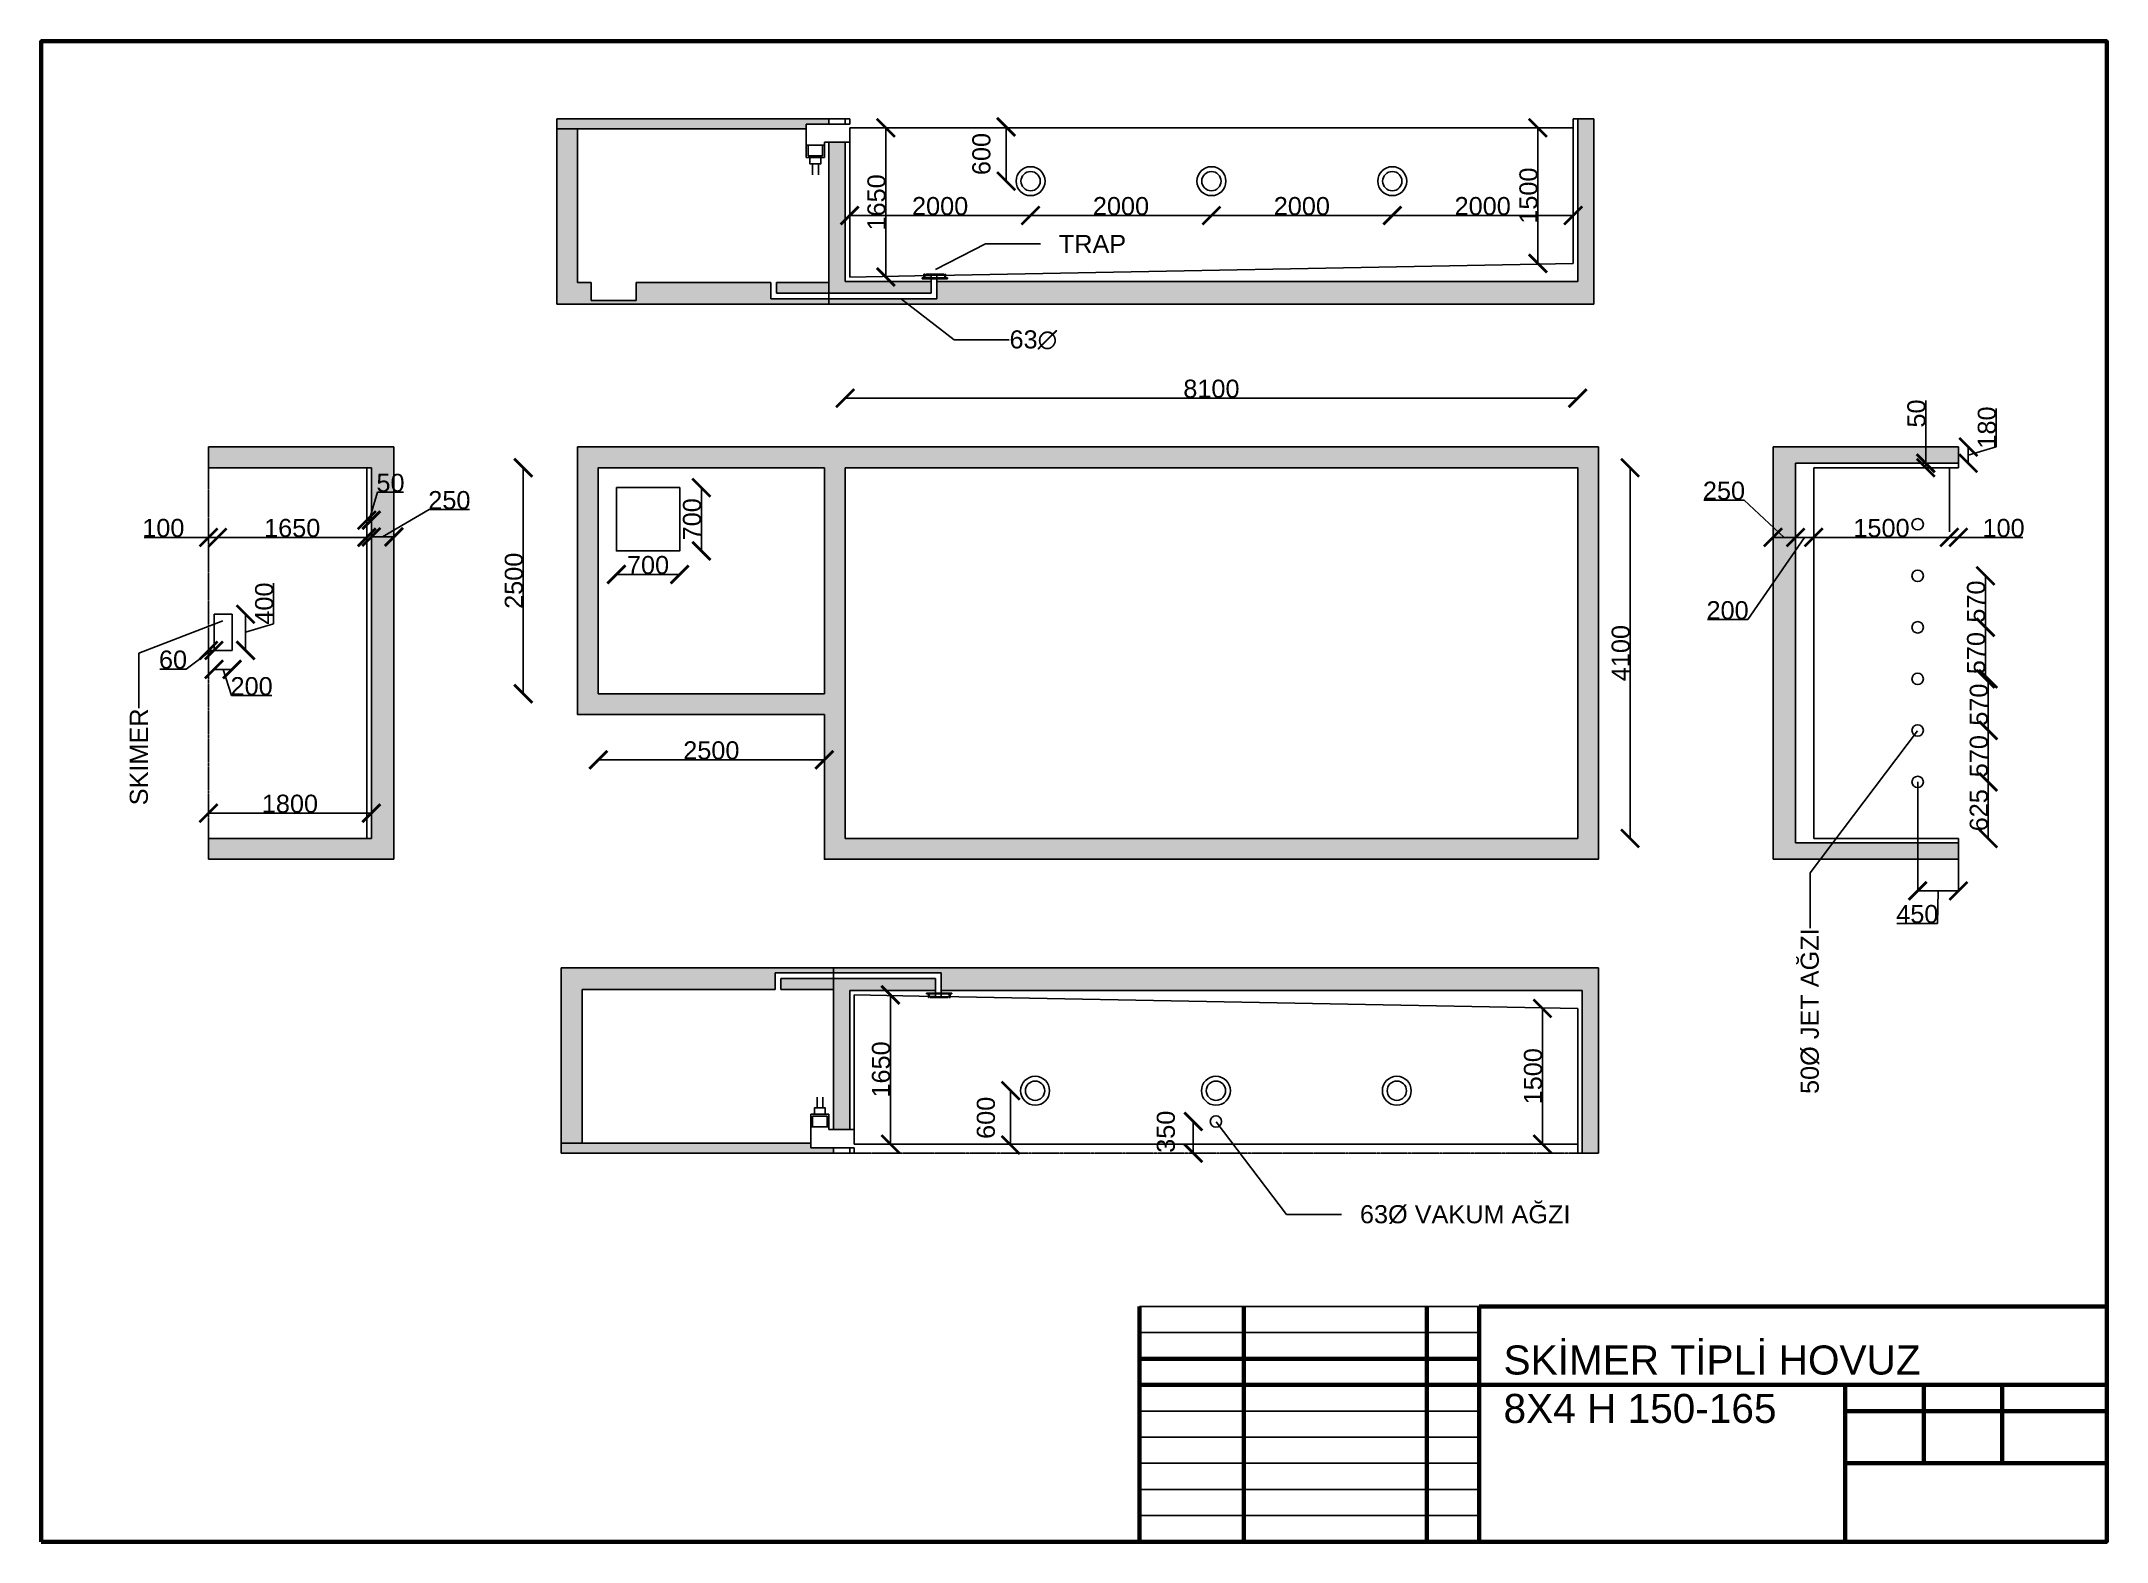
# Model space of a CAD drawing. Header units: millimetres. Extents: x 1659 to 24498, y 1201 to 17796.
import ezdxf
from ezdxf import colors
from ezdxf.entities.mleader import LeaderData, LeaderLine
from ezdxf.math import Vec2, Vec3

# ---------------------------------------------------------------- set-up
doc = ezdxf.new("R2010")
doc.units = ezdxf.units.MM
doc.linetypes.add('ACAD_ISO02W100', pattern=[15, 12, -3])
doc.styles.get("Standard").update_dxf_attribs({"font": 'arial.ttf'})
doc.linetypes.add('ZIGZAG', pattern='A,0.00254,-5.08,[131,ltypeshp.shx,S=5.08,R=0,X=-5.08,Y=0],-10.16,[131,ltypeshp.shx,S=5.08,R=180,X=5.08,Y=0],-5.08', length=20.32254)
doc.dimstyles.new('Copy of ISO-25', dxfattribs={"dimtxt": 200, "dimasz": 200, "dimexe": 1.25, "dimexo": 0.625, "dimgap": 1, "dimtad": 1, "dimdec": 0, "dimtxsty": 'Standard', "dimblk": 'ARCHTICK', "dimcen": 2, "dimse1": 1, "dimse2": 1, "dimadec": 0, "dimazin": 0, "dimtfac": 1, "dimtdec": 0, "dimtmove": 1, "dimatfit": 3, "dimldrblk": 'ARCHTICK', "dimfxl": 1, "dimarcsym": 0})
pattern_1 = [(50, (-176331.66, -81031.15), (182.18467, -15.93909), [19.05, -209.55]), (355, (-176331.66, -81031.15), (-35.24342, 191.05685), [15.24, -167.64058]), (100.451445, (-176316.47, -81032.48), (146.94125, 175.11775), [16.19001, -178.09024]), (46.1842, (-176331.66, -80980.35), (271.07904, -42.04233), [28.575, -314.325]), (96.63556, (-176309.07, -80983.85), (237.40413, 247.42612), [24.28502, -267.1356]), (351.18415, (-176331.66, -80980.35), (237.40413, 247.42612), [22.85997, -251.45973]), (21, (-176306.26, -80993.05), (151.61439, -102.2652), [19.05, -209.55]), (326, (-176306.26, -80993.05), (61.80203, 184.18797), [15.24, -167.64]), (71.451445, (-176293.62, -81001.57), (213.41642, 81.92277), [16.19001, -178.08994]), (37.5, (-176331.656, -81031.15), (3.088603, 84.555039), [0, -165.608, 0, -170.18, 0, -168.275]), (7.5, (-176331.66, -81031.15), (66.819663, 100.180575), [0, -97.028, 0, -161.798, 0, -64.135]), (327.5, (-176388.3, -81031.15), (135.590595, -5.728744), [0, -63.5, 0, -198.12, 0, -262.89]), (317.5, (-176413.7, -81031.15), (148.12918, 25.42649), [0, -82.55, 0, -131.572, 0, -186.69])]

msp = doc.modelspace()

# ---------------------------------------------------------------- texts
at = {"insert": (17828.3, 3371.1), "char_height": 321.2727, "width": 4679.137, "attachment_point": 1}
msp.add_mtext('SK{\\fArial|b0|i0|c238|p34;İ}MER T{\\fArial|b0|i0|c238|p34;İ}PL{\\fArial|b0|i0|c238|p34;İ} HOVUZ 8X4 H 150-165', dxfattribs=at)

# ---------------------------------------------------------------- blocks, each defined once
blk = doc.blocks.new('_ArchTick')
at = {"color": 0, "linetype": 'ByBlock', "const_width": 0.15}
blk.add_lwpolyline([(-0.5, -0.5), (0.5, 0.5)], dxfattribs=at)
blk = doc.blocks.new('*D2')
at = {"color": 0, "lineweight": -2, "ltscale": 0.5, "transparency": 16777216}
blk.add_line((10548, 13849), (18648, 13849), dxfattribs=at)
at = {"layer": 'Defpoints', "color": 0, "ltscale": 0.5, "transparency": 16777216}
for p in [(18648, 13849), (10548, 13309), (18648, 13309)]:
    blk.add_point(p, dxfattribs=at)
at = {"color": 0, "lineweight": -2, "ltscale": 0.5, "transparency": 16777216, "xscale": 200, "yscale": 200, "zscale": 200, "rotation": 180}
blk.add_blockref('_ArchTick', (10548, 13849), dxfattribs=at)
at = {"color": 0, "lineweight": -2, "ltscale": 0.5, "transparency": 16777216, "xscale": 200, "yscale": 200, "zscale": 200}
blk.add_blockref('_ArchTick', (18648, 13849), dxfattribs=at)
at = {"color": 0, "ltscale": 0.5, "transparency": 16777216, "insert": (14598, 13952), "char_height": 200, "attachment_point": 5}
blk.add_mtext('8100', dxfattribs=at)
blk = doc.blocks.new('*D11')
at = {"color": 0, "lineweight": -2, "ltscale": 0.5, "transparency": 16777216}
blk.add_line((10318, 9849), (7818, 9849), dxfattribs=at)
at = {"layer": 'Defpoints', "color": 0, "ltscale": 0.5, "transparency": 16777216}
for p in [(7818, 10579), (10318, 10579), (7818, 9849)]:
    blk.add_point(p, dxfattribs=at)
at = {"color": 0, "lineweight": -2, "ltscale": 0.5, "transparency": 16777216, "xscale": 200, "yscale": 200, "zscale": 200, "rotation": 180}
blk.add_blockref('_ArchTick', (7818, 9849), dxfattribs=at)
at = {"color": 0, "lineweight": -2, "ltscale": 0.5, "transparency": 16777216, "xscale": 200, "yscale": 200, "zscale": 200}
blk.add_blockref('_ArchTick', (10318, 9849), dxfattribs=at)
at = {"color": 0, "ltscale": 0.5, "transparency": 16777216, "insert": (9068, 9952), "char_height": 200, "attachment_point": 5}
blk.add_mtext('2500', dxfattribs=at)
blk = doc.blocks.new('*D12')
at = {"color": 0, "lineweight": -2, "ltscale": 0.5, "transparency": 16777216}
blk.add_line((6988, 13079), (6988, 10579), dxfattribs=at)
at = {"layer": 'Defpoints', "color": 0, "ltscale": 0.5, "transparency": 16777216}
for p in [(7588, 13079), (6988, 10579), (7818, 10579)]:
    blk.add_point(p, dxfattribs=at)
at = {"color": 0, "lineweight": -2, "ltscale": 0.5, "transparency": 16777216, "xscale": 200, "yscale": 200, "zscale": 200}
for p, rotation in [((6988, 13079), 90), ((6988, 10579), 270)]:
    blk.add_blockref('_ArchTick', p, dxfattribs=dict(at, rotation=rotation))
at = {"color": 0, "ltscale": 0.5, "transparency": 16777216, "insert": (6885, 11829), "char_height": 200, "attachment_point": 5, "rotation": 90}
blk.add_mtext('2500', dxfattribs=at)
blk = doc.blocks.new('*D13')
at = {"color": 0, "lineweight": -2, "ltscale": 0.5, "transparency": 16777216}
blk.add_line((19228, 13079), (19228, 8979), dxfattribs=at)
at = {"layer": 'Defpoints', "color": 0, "ltscale": 0.5, "transparency": 16777216}
for p in [(18648, 13079), (18648, 8979), (19228, 8979)]:
    blk.add_point(p, dxfattribs=at)
at = {"color": 0, "lineweight": -2, "ltscale": 0.5, "transparency": 16777216, "xscale": 200, "yscale": 200, "zscale": 200}
for p, rotation in [((19228, 13079), 90), ((19228, 8979), 270)]:
    blk.add_blockref('_ArchTick', p, dxfattribs=dict(at, rotation=rotation))
at = {"color": 0, "ltscale": 0.5, "transparency": 16777216, "insert": (19125, 11029), "char_height": 200, "attachment_point": 5, "rotation": 90}
blk.add_mtext('4100', dxfattribs=at)
blk = doc.blocks.new('*D14')
at = {"color": 0, "lineweight": -2, "ltscale": 0.5, "transparency": 16777216}
blk.add_line((10998, 15189), (10998, 16839), dxfattribs=at)
at = {"layer": 'Defpoints', "color": 0, "ltscale": 0.5, "transparency": 16777216}
for p in [(10598, 16839), (10998, 16839), (10598, 15189)]:
    blk.add_point(p, dxfattribs=at)
at = {"color": 0, "lineweight": -2, "ltscale": 0.5, "transparency": 16777216, "xscale": 200, "yscale": 200, "zscale": 200}
for p, rotation in [((10998, 16839), 90), ((10998, 15189), 270)]:
    blk.add_blockref('_ArchTick', p, dxfattribs=dict(at, rotation=rotation))
at = {"color": 0, "ltscale": 0.5, "transparency": 16777216, "insert": (10895, 16014), "char_height": 200, "attachment_point": 5, "rotation": 90}
blk.add_mtext('1650', dxfattribs=at)
blk = doc.blocks.new('*D15')
at = {"color": 0, "lineweight": -2, "ltscale": 0.5, "transparency": 16777216}
blk.add_line((18208, 16839), (18208, 15339), dxfattribs=at)
at = {"layer": 'Defpoints', "color": 0, "ltscale": 0.5, "transparency": 16777216}
for p in [(18598, 16839), (18208, 15339), (18598, 15339)]:
    blk.add_point(p, dxfattribs=at)
at = {"color": 0, "lineweight": -2, "ltscale": 0.5, "transparency": 16777216, "xscale": 200, "yscale": 200, "zscale": 200}
for p, rotation in [((18208, 16839), 90), ((18208, 15339), 270)]:
    blk.add_blockref('_ArchTick', p, dxfattribs=dict(at, rotation=rotation))
at = {"color": 0, "ltscale": 0.5, "transparency": 16777216, "insert": (18105, 16089), "char_height": 200, "attachment_point": 5, "rotation": 90}
blk.add_mtext('1500', dxfattribs=at)
blk = doc.blocks.new('*D16')
at = {"color": 0, "lineweight": -2, "ltscale": 0.5, "transparency": 16777216}
blk.add_line((12598, 15869), (14598, 15869), dxfattribs=at)
at = {"layer": 'Defpoints', "color": 0, "ltscale": 0.5, "transparency": 16777216}
for p in [(12598, 16249), (14598, 16249), (14598, 15869)]:
    blk.add_point(p, dxfattribs=at)
at = {"color": 0, "lineweight": -2, "ltscale": 0.5, "transparency": 16777216, "xscale": 200, "yscale": 200, "zscale": 200, "rotation": 180}
blk.add_blockref('_ArchTick', (12598, 15869), dxfattribs=at)
at = {"color": 0, "lineweight": -2, "ltscale": 0.5, "transparency": 16777216, "xscale": 200, "yscale": 200, "zscale": 200}
blk.add_blockref('_ArchTick', (14598, 15869), dxfattribs=at)
at = {"color": 0, "ltscale": 0.5, "transparency": 16777216, "insert": (13598, 15972), "char_height": 200, "attachment_point": 5}
blk.add_mtext('2000', dxfattribs=at)
blk = doc.blocks.new('*D17')
at = {"color": 0, "lineweight": -2, "ltscale": 0.5, "transparency": 16777216}
blk.add_line((14598, 15869), (16598, 15869), dxfattribs=at)
at = {"layer": 'Defpoints', "color": 0, "ltscale": 0.5, "transparency": 16777216}
for p in [(14598, 16249), (16598, 16249), (16598, 15869)]:
    blk.add_point(p, dxfattribs=at)
at = {"color": 0, "lineweight": -2, "ltscale": 0.5, "transparency": 16777216, "xscale": 200, "yscale": 200, "zscale": 200, "rotation": 180}
blk.add_blockref('_ArchTick', (14598, 15869), dxfattribs=at)
at = {"color": 0, "lineweight": -2, "ltscale": 0.5, "transparency": 16777216, "xscale": 200, "yscale": 200, "zscale": 200}
blk.add_blockref('_ArchTick', (16598, 15869), dxfattribs=at)
at = {"color": 0, "ltscale": 0.5, "transparency": 16777216, "insert": (15598, 15972), "char_height": 200, "attachment_point": 5}
blk.add_mtext('2000', dxfattribs=at)
blk = doc.blocks.new('*D18')
at = {"color": 0, "lineweight": -2, "ltscale": 0.5, "transparency": 16777216}
blk.add_line((16598, 15869), (18598, 15869), dxfattribs=at)
at = {"layer": 'Defpoints', "color": 0, "ltscale": 0.5, "transparency": 16777216}
for p in [(16598, 16249), (18598, 16249), (18598, 15869)]:
    blk.add_point(p, dxfattribs=at)
at = {"color": 0, "lineweight": -2, "ltscale": 0.5, "transparency": 16777216, "xscale": 200, "yscale": 200, "zscale": 200, "rotation": 180}
blk.add_blockref('_ArchTick', (16598, 15869), dxfattribs=at)
at = {"color": 0, "lineweight": -2, "ltscale": 0.5, "transparency": 16777216, "xscale": 200, "yscale": 200, "zscale": 200}
blk.add_blockref('_ArchTick', (18598, 15869), dxfattribs=at)
at = {"color": 0, "ltscale": 0.5, "transparency": 16777216, "insert": (17598, 15972), "char_height": 200, "attachment_point": 5}
blk.add_mtext('2000', dxfattribs=at)
blk = doc.blocks.new('*D3')
at = {"color": 0, "lineweight": -2, "ltscale": 0.5, "transparency": 16777216}
blk.add_line((12598, 15869), (10598, 15869), dxfattribs=at)
at = {"layer": 'Defpoints', "color": 0, "ltscale": 0.5, "transparency": 16777216}
for p in [(10598, 16249), (12598, 16249), (10598, 15869)]:
    blk.add_point(p, dxfattribs=at)
at = {"color": 0, "lineweight": -2, "ltscale": 0.5, "transparency": 16777216, "xscale": 200, "yscale": 200, "zscale": 200, "rotation": 180}
blk.add_blockref('_ArchTick', (10598, 15869), dxfattribs=at)
at = {"color": 0, "lineweight": -2, "ltscale": 0.5, "transparency": 16777216, "xscale": 200, "yscale": 200, "zscale": 200}
blk.add_blockref('_ArchTick', (12598, 15869), dxfattribs=at)
at = {"color": 0, "ltscale": 0.5, "transparency": 16777216, "insert": (11598, 15972), "char_height": 200, "attachment_point": 5}
blk.add_mtext('2000', dxfattribs=at)
blk = doc.blocks.new('*D4')
at = {"color": 0, "lineweight": -2, "ltscale": 0.5, "transparency": 16777216}
blk.add_line((12328, 16249), (12328, 16849), dxfattribs=at)
at = {"layer": 'Defpoints', "color": 0, "ltscale": 0.5, "transparency": 16777216}
for p in [(12328, 16849), (12598, 16849), (12328, 16249)]:
    blk.add_point(p, dxfattribs=at)
at = {"color": 0, "lineweight": -2, "ltscale": 0.5, "transparency": 16777216, "xscale": 200, "yscale": 200, "zscale": 200}
for p, rotation in [((12328, 16849), 90), ((12328, 16249), 270)]:
    blk.add_blockref('_ArchTick', p, dxfattribs=dict(at, rotation=rotation))
at = {"color": 0, "ltscale": 0.5, "transparency": 16777216, "insert": (12055, 16549), "char_height": 200, "attachment_point": 5, "rotation": 90}
blk.add_mtext('600', dxfattribs=at)
blk = doc.blocks.new('*D19')
at = {"color": 0, "lineweight": -2, "ltscale": 0.5, "transparency": 16777216}
blk.add_line((11048, 7249), (11048, 5599), dxfattribs=at)
at = {"layer": 'Defpoints', "color": 0, "ltscale": 0.5, "transparency": 16777216}
for p in [(10648, 7249), (10648, 5599), (11048, 5599)]:
    blk.add_point(p, dxfattribs=at)
at = {"color": 0, "lineweight": -2, "ltscale": 0.5, "transparency": 16777216, "xscale": 200, "yscale": 200, "zscale": 200}
for p, rotation in [((11048, 7249), 90), ((11048, 5599), 270)]:
    blk.add_blockref('_ArchTick', p, dxfattribs=dict(at, rotation=rotation))
at = {"color": 0, "ltscale": 0.5, "transparency": 16777216, "insert": (10945, 6424), "char_height": 200, "attachment_point": 5, "rotation": 90}
blk.add_mtext('1650', dxfattribs=at)
blk = doc.blocks.new('*D20')
at = {"color": 0, "lineweight": -2, "ltscale": 0.5, "transparency": 16777216}
blk.add_line((18258, 5599), (18258, 7099), dxfattribs=at)
at = {"layer": 'Defpoints', "color": 0, "ltscale": 0.5, "transparency": 16777216}
for p in [(18258, 7099), (18648, 7099), (18648, 5599)]:
    blk.add_point(p, dxfattribs=at)
at = {"color": 0, "lineweight": -2, "ltscale": 0.5, "transparency": 16777216, "xscale": 200, "yscale": 200, "zscale": 200}
for p, rotation in [((18258, 7099), 90), ((18258, 5599), 270)]:
    blk.add_blockref('_ArchTick', p, dxfattribs=dict(at, rotation=rotation))
at = {"color": 0, "ltscale": 0.5, "transparency": 16777216, "insert": (18155, 6349), "char_height": 200, "attachment_point": 5, "rotation": 90}
blk.add_mtext('1500', dxfattribs=at)
blk = doc.blocks.new('*D5')
at = {"color": 0, "lineweight": -2, "ltscale": 0.5, "transparency": 16777216}
blk.add_line((12378, 6189), (12378, 5589), dxfattribs=at)
at = {"layer": 'Defpoints', "color": 0, "ltscale": 0.5, "transparency": 16777216}
for p in [(12378, 6189), (12378, 5589), (12648, 5589)]:
    blk.add_point(p, dxfattribs=at)
at = {"color": 0, "lineweight": -2, "ltscale": 0.5, "transparency": 16777216, "xscale": 200, "yscale": 200, "zscale": 200}
for p, rotation in [((12378, 6189), 90), ((12378, 5589), 270)]:
    blk.add_blockref('_ArchTick', p, dxfattribs=dict(at, rotation=rotation))
at = {"color": 0, "ltscale": 0.5, "transparency": 16777216, "insert": (12105, 5889), "char_height": 200, "attachment_point": 5, "rotation": 90}
blk.add_mtext('600', dxfattribs=at)
blk = doc.blocks.new('*D21')
at = {"color": 0, "lineweight": -2, "ltscale": 0.5, "transparency": 16777216}
blk.add_line((22758, 12309), (21258, 12309), dxfattribs=at)
at = {"layer": 'Defpoints', "color": 0, "ltscale": 0.5, "transparency": 16777216}
for p in [(21258, 13079), (22758, 13079), (21258, 12309)]:
    blk.add_point(p, dxfattribs=at)
at = {"color": 0, "lineweight": -2, "ltscale": 0.5, "transparency": 16777216, "xscale": 200, "yscale": 200, "zscale": 200, "rotation": 180}
blk.add_blockref('_ArchTick', (21258, 12309), dxfattribs=at)
at = {"color": 0, "lineweight": -2, "ltscale": 0.5, "transparency": 16777216, "xscale": 200, "yscale": 200, "zscale": 200}
blk.add_blockref('_ArchTick', (22758, 12309), dxfattribs=at)
at = {"color": 0, "ltscale": 0.5, "transparency": 16777216, "insert": (22008, 12412), "char_height": 200, "attachment_point": 5}
blk.add_mtext('1500', dxfattribs=at)
blk = doc.blocks.new('*D22')
at = {"color": 0, "lineweight": -2, "ltscale": 0.5, "transparency": 16777216}
for p in [(22758, 12309), (23571, 12309)]:
    blk.add_line(p, (22858, 12309), dxfattribs=at)
at = {"layer": 'Defpoints', "color": 0, "ltscale": 0.5, "transparency": 16777216}
for p in [(22758, 13079), (22858, 13079), (22858, 12309)]:
    blk.add_point(p, dxfattribs=at)
at = {"color": 0, "lineweight": -2, "ltscale": 0.5, "transparency": 16777216, "xscale": 200, "yscale": 200, "zscale": 200, "rotation": 180}
blk.add_blockref('_ArchTick', (22758, 12309), dxfattribs=at)
at = {"color": 0, "lineweight": -2, "ltscale": 0.5, "transparency": 16777216, "xscale": 200, "yscale": 200, "zscale": 200}
blk.add_blockref('_ArchTick', (22858, 12309), dxfattribs=at)
at = {"color": 0, "ltscale": 0.5, "transparency": 16777216, "insert": (23358, 12412), "char_height": 200, "attachment_point": 5}
blk.add_mtext('100', dxfattribs=at)
blk = doc.blocks.new('*D23')
at = {"color": 0, "lineweight": -2, "ltscale": 0.5, "transparency": 16777216}
blk.add_line((23188, 9604), (23188, 8979), dxfattribs=at)
at = {"layer": 'Defpoints', "color": 0, "ltscale": 0.5, "transparency": 16777216}
for p in [(22408, 9604), (22408, 8979), (23188, 8979)]:
    blk.add_point(p, dxfattribs=at)
at = {"color": 0, "lineweight": -2, "ltscale": 0.5, "transparency": 16777216, "xscale": 200, "yscale": 200, "zscale": 200}
for p, rotation in [((23188, 9604), 90), ((23188, 8979), 270)]:
    blk.add_blockref('_ArchTick', p, dxfattribs=dict(at, rotation=rotation))
at = {"color": 0, "ltscale": 0.5, "transparency": 16777216, "insert": (23085, 9291), "char_height": 200, "attachment_point": 5, "rotation": 90}
blk.add_mtext('625', dxfattribs=at)
blk = doc.blocks.new('*D24')
at = {"color": 0, "lineweight": -2, "ltscale": 0.5, "transparency": 16777216}
blk.add_line((23158, 11884), (23158, 11314), dxfattribs=at)
at = {"layer": 'Defpoints', "color": 0, "ltscale": 0.5, "transparency": 16777216}
for p in [(22408, 11884), (22408, 11314), (23158, 11314)]:
    blk.add_point(p, dxfattribs=at)
at = {"color": 0, "lineweight": -2, "ltscale": 0.5, "transparency": 16777216, "xscale": 200, "yscale": 200, "zscale": 200}
for p, rotation in [((23158, 11884), 90), ((23158, 11314), 270)]:
    blk.add_blockref('_ArchTick', p, dxfattribs=dict(at, rotation=rotation))
at = {"color": 0, "ltscale": 0.5, "transparency": 16777216, "insert": (23055, 11599), "char_height": 200, "attachment_point": 5, "rotation": 90}
blk.add_mtext('570', dxfattribs=at)
blk = doc.blocks.new('*D25')
at = {"color": 0, "lineweight": -2, "ltscale": 0.5, "transparency": 16777216}
blk.add_line((23188, 10744), (23188, 10174), dxfattribs=at)
at = {"layer": 'Defpoints', "color": 0, "ltscale": 0.5, "transparency": 16777216}
for p in [(22408, 10744), (22408, 10174), (23188, 10174)]:
    blk.add_point(p, dxfattribs=at)
at = {"color": 0, "lineweight": -2, "ltscale": 0.5, "transparency": 16777216, "xscale": 200, "yscale": 200, "zscale": 200}
for p, rotation in [((23188, 10744), 90), ((23188, 10174), 270)]:
    blk.add_blockref('_ArchTick', p, dxfattribs=dict(at, rotation=rotation))
at = {"color": 0, "ltscale": 0.5, "transparency": 16777216, "insert": (23085, 10459), "char_height": 200, "attachment_point": 5, "rotation": 90}
blk.add_mtext('570', dxfattribs=at)
blk = doc.blocks.new('*D6')
at = {"color": 0, "lineweight": -2, "ltscale": 0.5, "transparency": 16777216}
blk.add_line((23188, 10174), (23188, 9604), dxfattribs=at)
at = {"layer": 'Defpoints', "color": 0, "ltscale": 0.5, "transparency": 16777216}
for p in [(22408, 10174), (22408, 9604), (23188, 9604)]:
    blk.add_point(p, dxfattribs=at)
at = {"color": 0, "lineweight": -2, "ltscale": 0.5, "transparency": 16777216, "xscale": 200, "yscale": 200, "zscale": 200}
for p, rotation in [((23188, 10174), 90), ((23188, 9604), 270)]:
    blk.add_blockref('_ArchTick', p, dxfattribs=dict(at, rotation=rotation))
at = {"color": 0, "ltscale": 0.5, "transparency": 16777216, "insert": (23085, 9889), "char_height": 200, "attachment_point": 5, "rotation": 90}
blk.add_mtext('570', dxfattribs=at)
blk = doc.blocks.new('*D7')
at = {"color": 0, "lineweight": -2, "ltscale": 0.5, "transparency": 16777216}
blk.add_line((23158, 11314), (23158, 10744), dxfattribs=at)
at = {"layer": 'Defpoints', "color": 0, "ltscale": 0.5, "transparency": 16777216}
for p in [(22408, 11314), (22408, 10744), (23158, 10744)]:
    blk.add_point(p, dxfattribs=at)
at = {"color": 0, "lineweight": -2, "ltscale": 0.5, "transparency": 16777216, "xscale": 200, "yscale": 200, "zscale": 200}
for p, rotation in [((23158, 11314), 90), ((23158, 10744), 270)]:
    blk.add_blockref('_ArchTick', p, dxfattribs=dict(at, rotation=rotation))
at = {"color": 0, "ltscale": 0.5, "transparency": 16777216, "insert": (23055, 11029), "char_height": 200, "attachment_point": 5, "rotation": 90}
blk.add_mtext('570', dxfattribs=at)
blk = doc.blocks.new('*D26')
at = {"color": 0, "lineweight": -2, "ltscale": 0.5, "transparency": 16777216}
for p in [(2796, 12309), (3608, 12309)]:
    blk.add_line(p, (3508, 12309), dxfattribs=at)
at = {"layer": 'Defpoints', "color": 0, "ltscale": 0.5, "transparency": 16777216}
for p in [(3508, 13079), (3608, 13079), (3508, 12309)]:
    blk.add_point(p, dxfattribs=at)
at = {"color": 0, "lineweight": -2, "ltscale": 0.5, "transparency": 16777216, "xscale": 200, "yscale": 200, "zscale": 200, "rotation": 180}
blk.add_blockref('_ArchTick', (3508, 12309), dxfattribs=at)
at = {"color": 0, "lineweight": -2, "ltscale": 0.5, "transparency": 16777216, "xscale": 200, "yscale": 200, "zscale": 200}
blk.add_blockref('_ArchTick', (3608, 12309), dxfattribs=at)
at = {"color": 0, "ltscale": 0.5, "transparency": 16777216, "insert": (3008, 12412), "char_height": 200, "attachment_point": 5}
blk.add_mtext('100', dxfattribs=at)
blk = doc.blocks.new('*D27')
at = {"color": 0, "lineweight": -2, "ltscale": 0.5, "transparency": 16777216}
blk.add_line((5258, 12309), (3608, 12309), dxfattribs=at)
at = {"layer": 'Defpoints', "color": 0, "ltscale": 0.5, "transparency": 16777216}
for p in [(3608, 13079), (5258, 13079), (3608, 12309)]:
    blk.add_point(p, dxfattribs=at)
at = {"color": 0, "lineweight": -2, "ltscale": 0.5, "transparency": 16777216, "xscale": 200, "yscale": 200, "zscale": 200, "rotation": 180}
blk.add_blockref('_ArchTick', (3608, 12309), dxfattribs=at)
at = {"color": 0, "lineweight": -2, "ltscale": 0.5, "transparency": 16777216, "xscale": 200, "yscale": 200, "zscale": 200}
blk.add_blockref('_ArchTick', (5258, 12309), dxfattribs=at)
at = {"color": 0, "ltscale": 0.5, "transparency": 16777216, "insert": (4433, 12412), "char_height": 200, "attachment_point": 5}
blk.add_mtext('1650', dxfattribs=at)
blk = doc.blocks.new('*D28')
at = {"color": 0, "lineweight": -2, "ltscale": 0.5, "transparency": 16777216}
for p, q in [((5283, 12499), (5376, 12808)), ((5376, 12808), (5664, 12808)), ((5258, 12499), (5308, 12499))]:
    blk.add_line(p, q, dxfattribs=at)
at = {"layer": 'Defpoints', "color": 0, "ltscale": 0.5, "transparency": 16777216}
for p in [(5258, 12499), (5308, 12499), (5308, 12309)]:
    blk.add_point(p, dxfattribs=at)
at = {"color": 0, "lineweight": -2, "ltscale": 0.5, "transparency": 16777216, "xscale": 200, "yscale": 200, "zscale": 200, "rotation": 180}
blk.add_blockref('_ArchTick', (5258, 12499), dxfattribs=at)
at = {"color": 0, "lineweight": -2, "ltscale": 0.5, "transparency": 16777216, "xscale": 200, "yscale": 200, "zscale": 200}
blk.add_blockref('_ArchTick', (5308, 12499), dxfattribs=at)
at = {"color": 0, "ltscale": 0.5, "transparency": 16777216, "insert": (5520, 12911), "char_height": 200, "attachment_point": 5}
blk.add_mtext('50', dxfattribs=at)
blk = doc.blocks.new('*D29')
at = {"color": 0, "lineweight": -2, "ltscale": 0.5, "transparency": 16777216}
for p, q in [((5433, 12314), (5947, 12617)), ((5947, 12617), (6394, 12617)), ((5308, 12314), (5558, 12314))]:
    blk.add_line(p, q, dxfattribs=at)
at = {"layer": 'Defpoints', "color": 0, "ltscale": 0.5, "transparency": 16777216}
for p in [(5308, 12309), (5558, 12314), (5558, 12309)]:
    blk.add_point(p, dxfattribs=at)
at = {"color": 0, "lineweight": -2, "ltscale": 0.5, "transparency": 16777216, "xscale": 200, "yscale": 200, "zscale": 200, "rotation": 180}
blk.add_blockref('_ArchTick', (5308, 12314), dxfattribs=at)
at = {"color": 0, "lineweight": -2, "ltscale": 0.5, "transparency": 16777216, "xscale": 200, "yscale": 200, "zscale": 200}
blk.add_blockref('_ArchTick', (5558, 12314), dxfattribs=at)
at = {"color": 0, "ltscale": 0.5, "transparency": 16777216, "insert": (6171, 12720), "char_height": 200, "attachment_point": 5}
blk.add_mtext('250', dxfattribs=at)
blk = doc.blocks.new('*D30')
at = {"color": 0, "lineweight": -2, "ltscale": 0.5, "transparency": 16777216}
blk.add_line((5308, 9259), (3508, 9259), dxfattribs=at)
at = {"layer": 'Defpoints', "color": 0, "ltscale": 0.5, "transparency": 16777216}
for p in [(3508, 9259), (3508, 8979), (5308, 8979)]:
    blk.add_point(p, dxfattribs=at)
at = {"color": 0, "lineweight": -2, "ltscale": 0.5, "transparency": 16777216, "xscale": 200, "yscale": 200, "zscale": 200, "rotation": 180}
blk.add_blockref('_ArchTick', (3508, 9259), dxfattribs=at)
at = {"color": 0, "lineweight": -2, "ltscale": 0.5, "transparency": 16777216, "xscale": 200, "yscale": 200, "zscale": 200}
blk.add_blockref('_ArchTick', (5308, 9259), dxfattribs=at)
at = {"color": 0, "ltscale": 0.5, "transparency": 16777216, "insert": (4408, 9362), "char_height": 200, "attachment_point": 5}
blk.add_mtext('1800', dxfattribs=at)
blk = doc.blocks.new('*D31')
at = {"color": 0, "lineweight": -2, "ltscale": 0.5, "transparency": 16777216}
blk.add_line((14398, 5849), (14398, 5499), dxfattribs=at)
at = {"layer": 'Defpoints', "color": 0, "ltscale": 0.5, "transparency": 16777216}
for p in [(14648, 5849), (14398, 5499), (14648, 5499)]:
    blk.add_point(p, dxfattribs=at)
at = {"color": 0, "lineweight": -2, "ltscale": 0.5, "transparency": 16777216, "xscale": 200, "yscale": 200, "zscale": 200}
for p, rotation in [((14398, 5849), 90), ((14398, 5499), 270)]:
    blk.add_blockref('_ArchTick', p, dxfattribs=dict(at, rotation=rotation))
at = {"color": 0, "ltscale": 0.5, "transparency": 16777216, "insert": (14095, 5735), "char_height": 200, "attachment_point": 5, "rotation": 90}
blk.add_mtext('350', dxfattribs=at)
blk = doc.blocks.new('*D32')
at = {"color": 0, "lineweight": -2, "ltscale": 0.5, "transparency": 16777216}
for p in [(22498, 13823), (22498, 13079)]:
    blk.add_line(p, (22498, 13129), dxfattribs=at)
at = {"layer": 'Defpoints', "color": 0, "ltscale": 0.5, "transparency": 16777216}
for p in [(22498, 13129), (22858, 13129), (22858, 13079)]:
    blk.add_point(p, dxfattribs=at)
at = {"color": 0, "lineweight": -2, "ltscale": 0.5, "transparency": 16777216, "xscale": 200, "yscale": 200, "zscale": 200}
for p, rotation in [((22498, 13129), 90), ((22498, 13079), 270)]:
    blk.add_blockref('_ArchTick', p, dxfattribs=dict(at, rotation=rotation))
at = {"color": 0, "ltscale": 0.5, "transparency": 16777216, "insert": (22395, 13679), "char_height": 200, "attachment_point": 5, "rotation": 90}
blk.add_mtext('50', dxfattribs=at)
blk = doc.blocks.new('*D8')
at = {"color": 0, "lineweight": -2, "ltscale": 0.5, "transparency": 16777216}
for p, q in [((23277, 13312), (23277, 13736)), ((22968, 13219), (23277, 13312)), ((22968, 13129), (22968, 13309))]:
    blk.add_line(p, q, dxfattribs=at)
at = {"layer": 'Defpoints', "color": 0, "ltscale": 0.5, "transparency": 16777216}
for p in [(22858, 13309), (22968, 13309), (22858, 13129)]:
    blk.add_point(p, dxfattribs=at)
at = {"color": 0, "lineweight": -2, "ltscale": 0.5, "transparency": 16777216, "xscale": 200, "yscale": 200, "zscale": 200}
for p, rotation in [((22968, 13309), 90), ((22968, 13129), 270)]:
    blk.add_blockref('_ArchTick', p, dxfattribs=dict(at, rotation=rotation))
at = {"color": 0, "ltscale": 0.5, "transparency": 16777216, "insert": (23174, 13524), "char_height": 200, "attachment_point": 5, "rotation": 90}
blk.add_mtext('180', dxfattribs=at)
blk = doc.blocks.new('*D33')
at = {"color": 0, "lineweight": -2, "ltscale": 0.5, "transparency": 16777216}
for p, q in [((21158, 12309), (20529, 11399)), ((21058, 12309), (21258, 12309)), ((20529, 11399), (20083, 11399))]:
    blk.add_line(p, q, dxfattribs=at)
at = {"layer": 'Defpoints', "color": 0, "ltscale": 0.5, "transparency": 16777216}
for p in [(21058, 13079), (21258, 13079), (21258, 12309)]:
    blk.add_point(p, dxfattribs=at)
at = {"color": 0, "lineweight": -2, "ltscale": 0.5, "transparency": 16777216, "xscale": 200, "yscale": 200, "zscale": 200, "rotation": 180}
blk.add_blockref('_ArchTick', (21058, 12309), dxfattribs=at)
at = {"color": 0, "lineweight": -2, "ltscale": 0.5, "transparency": 16777216, "xscale": 200, "yscale": 200, "zscale": 200}
blk.add_blockref('_ArchTick', (21258, 12309), dxfattribs=at)
at = {"color": 0, "ltscale": 0.5, "transparency": 16777216, "insert": (20306, 11502), "char_height": 200, "attachment_point": 5}
blk.add_mtext('200', dxfattribs=at)
blk = doc.blocks.new('*D34')
at = {"color": 0, "lineweight": -2, "ltscale": 0.5, "transparency": 16777216}
for p, q in [((20489, 12721), (20043, 12721)), ((20933, 12309), (20489, 12721)), ((21058, 12309), (20808, 12309))]:
    blk.add_line(p, q, dxfattribs=at)
at = {"layer": 'Defpoints', "color": 0, "ltscale": 0.5, "transparency": 16777216}
for p in [(20808, 12309), (20808, 12309), (21058, 12309)]:
    blk.add_point(p, dxfattribs=at)
at = {"color": 0, "lineweight": -2, "ltscale": 0.5, "transparency": 16777216, "xscale": 200, "yscale": 200, "zscale": 200, "rotation": 180}
blk.add_blockref('_ArchTick', (20808, 12309), dxfattribs=at)
at = {"color": 0, "lineweight": -2, "ltscale": 0.5, "transparency": 16777216, "xscale": 200, "yscale": 200, "zscale": 200}
blk.add_blockref('_ArchTick', (21058, 12309), dxfattribs=at)
at = {"color": 0, "ltscale": 0.5, "transparency": 16777216, "insert": (20266, 12824), "char_height": 200, "attachment_point": 5}
blk.add_mtext('250', dxfattribs=at)
blk = doc.blocks.new('*D9')
at = {"color": 0, "lineweight": -2, "ltscale": 0.5, "transparency": 16777216}
for p, q in [((22858, 8399), (22408, 8399)), ((22633, 8399), (22629, 8039)), ((22629, 8039), (22178, 8039))]:
    blk.add_line(p, q, dxfattribs=at)
at = {"layer": 'Defpoints', "color": 0, "ltscale": 0.5, "transparency": 16777216}
for p in [(22858, 9629), (22408, 8399), (22408, 8399)]:
    blk.add_point(p, dxfattribs=at)
at = {"color": 0, "lineweight": -2, "ltscale": 0.5, "transparency": 16777216, "xscale": 200, "yscale": 200, "zscale": 200, "rotation": 180}
blk.add_blockref('_ArchTick', (22408, 8399), dxfattribs=at)
at = {"color": 0, "lineweight": -2, "ltscale": 0.5, "transparency": 16777216, "xscale": 200, "yscale": 200, "zscale": 200}
blk.add_blockref('_ArchTick', (22858, 8399), dxfattribs=at)
at = {"color": 0, "ltscale": 0.5, "transparency": 16777216, "insert": (22404, 8142), "char_height": 200, "attachment_point": 5}
blk.add_mtext('450', dxfattribs=at)
blk = doc.blocks.new('*D35')
at = {"color": 0, "lineweight": -2, "ltscale": 0.01, "transparency": 16777216}
blk.add_line((8018, 11899), (8718, 11899), dxfattribs=at)
at = {"layer": 'Defpoints', "color": 0, "ltscale": 0.01, "transparency": 16777216}
for p in [(8018, 12159), (8718, 12159), (8718, 11899)]:
    blk.add_point(p, dxfattribs=at)
at = {"color": 0, "lineweight": -2, "ltscale": 0.01, "transparency": 16777216, "xscale": 200, "yscale": 200, "zscale": 200, "rotation": 180}
blk.add_blockref('_ArchTick', (8018, 11899), dxfattribs=at)
at = {"color": 0, "lineweight": -2, "ltscale": 0.01, "transparency": 16777216, "xscale": 200, "yscale": 200, "zscale": 200}
blk.add_blockref('_ArchTick', (8718, 11899), dxfattribs=at)
at = {"color": 0, "ltscale": 0.01, "transparency": 16777216, "insert": (8368, 12002), "char_height": 200, "attachment_point": 5}
blk.add_mtext('700', dxfattribs=at)
blk = doc.blocks.new('*D36')
at = {"color": 0, "lineweight": -2, "ltscale": 0.01, "transparency": 16777216}
blk.add_line((8958, 12859), (8958, 12159), dxfattribs=at)
at = {"layer": 'Defpoints', "color": 0, "ltscale": 0.01, "transparency": 16777216}
for p in [(8718, 12859), (8718, 12159), (8958, 12159)]:
    blk.add_point(p, dxfattribs=at)
at = {"color": 0, "lineweight": -2, "ltscale": 0.01, "transparency": 16777216, "xscale": 200, "yscale": 200, "zscale": 200}
for p, rotation in [((8958, 12859), 90), ((8958, 12159), 270)]:
    blk.add_blockref('_ArchTick', p, dxfattribs=dict(at, rotation=rotation))
at = {"color": 0, "ltscale": 0.01, "transparency": 16777216, "insert": (8855, 12509), "char_height": 200, "attachment_point": 5, "rotation": 90}
blk.add_mtext('700', dxfattribs=at)
blk = doc.blocks.new('*D37')
at = {"color": 0, "lineweight": -2, "ltscale": 0.01, "transparency": 16777216}
for p, q in [((3538, 11059), (3259, 10853)), ((3568, 11059), (3508, 11059)), ((3259, 10853), (2970, 10853))]:
    blk.add_line(p, q, dxfattribs=at)
at = {"layer": 'Defpoints', "color": 0, "ltscale": 0.01, "transparency": 16777216}
for p in [(3508, 11459), (3568, 11459), (3508, 11059)]:
    blk.add_point(p, dxfattribs=at)
at = {"color": 0, "lineweight": -2, "ltscale": 0.01, "transparency": 16777216, "xscale": 200, "yscale": 200, "zscale": 200, "rotation": 180}
blk.add_blockref('_ArchTick', (3508, 11059), dxfattribs=at)
at = {"color": 0, "lineweight": -2, "ltscale": 0.01, "transparency": 16777216, "xscale": 200, "yscale": 200, "zscale": 200}
blk.add_blockref('_ArchTick', (3568, 11059), dxfattribs=at)
at = {"color": 0, "ltscale": 0.01, "transparency": 16777216, "insert": (3115, 10956), "char_height": 200, "attachment_point": 5}
blk.add_mtext('60', dxfattribs=at)
blk = doc.blocks.new('*D10')
at = {"color": 0, "lineweight": -2, "ltscale": 0.01, "transparency": 16777216}
for p, q in [((3768, 10849), (3568, 10849)), ((3668, 10849), (3761, 10559)), ((3761, 10559), (4208, 10559))]:
    blk.add_line(p, q, dxfattribs=at)
at = {"layer": 'Defpoints', "color": 0, "ltscale": 0.01, "transparency": 16777216}
for p in [(3568, 11059), (3568, 10849), (3768, 10849)]:
    blk.add_point(p, dxfattribs=at)
at = {"color": 0, "lineweight": -2, "ltscale": 0.01, "transparency": 16777216, "xscale": 200, "yscale": 200, "zscale": 200, "rotation": 180}
blk.add_blockref('_ArchTick', (3568, 10849), dxfattribs=at)
at = {"color": 0, "lineweight": -2, "ltscale": 0.01, "transparency": 16777216, "xscale": 200, "yscale": 200, "zscale": 200}
blk.add_blockref('_ArchTick', (3768, 10849), dxfattribs=at)
at = {"color": 0, "ltscale": 0.01, "transparency": 16777216, "insert": (3984, 10662), "char_height": 200, "attachment_point": 5}
blk.add_mtext('200', dxfattribs=at)
blk = doc.blocks.new('*D38')
at = {"color": 0, "lineweight": -2, "ltscale": 0.01, "transparency": 16777216}
for p, q in [((4227, 11352), (4227, 11803)), ((3918, 11459), (3918, 11059)), ((3918, 11259), (4227, 11352))]:
    blk.add_line(p, q, dxfattribs=at)
at = {"layer": 'Defpoints', "color": 0, "ltscale": 0.01, "transparency": 16777216}
for p in [(3768, 11459), (3768, 11059), (3918, 11059)]:
    blk.add_point(p, dxfattribs=at)
at = {"color": 0, "lineweight": -2, "ltscale": 0.01, "transparency": 16777216, "xscale": 200, "yscale": 200, "zscale": 200}
for p, rotation in [((3918, 11459), 90), ((3918, 11059), 270)]:
    blk.add_blockref('_ArchTick', p, dxfattribs=dict(at, rotation=rotation))
at = {"color": 0, "ltscale": 0.01, "transparency": 16777216, "insert": (4124, 11577), "char_height": 200, "attachment_point": 5, "rotation": 90}
blk.add_mtext('400', dxfattribs=at)

# ---------------------------------------------------------------- dimensions: what is measured, and where the dimension line sits
at = {"ltscale": 0.5}
for base, p1, p2, angle, picture, middle in [((10998.3, 16838.9), (10598.3, 15188.9), (10598.3, 16838.9), 90, '*D14', (10895.2, 16013.9)), ((18208.3, 15338.9), (18598.3, 16838.9), (18598.3, 15338.9), 90, '*D15', (18105.2, 16088.9)), ((22968.3, 13308.9), (22858.3, 13128.9), (22858.3, 13308.9), 90, '*D8', (23174.3, 13312.6)), ((6988.3, 10578.9), (7588.3, 13078.9), (7818.3, 10578.9), 90, '*D12', (6885.2, 11828.9)), ((19228.3, 8978.9), (18648.3, 13078.9), (18648.3, 8978.9), 90, '*D13', (19125.2, 11028.9)), ((23158.3, 11313.9), (22408.3, 11883.9), (22408.3, 11313.9), 90, '*D24', (23055.2, 11598.9)), ((23158.3, 10743.9), (22408.3, 11313.9), (22408.3, 10743.9), 90, '*D7', (23055.2, 11028.9)), ((23188.3, 10173.9), (22408.3, 10743.9), (22408.3, 10173.9), 90, '*D25', (23085.2, 10458.9)), ((23188.3, 9603.9), (22408.3, 10173.9), (22408.3, 9603.9), 90, '*D6', (23085.2, 9888.9)), ((23188.3, 8978.9), (22408.3, 9603.9), (22408.3, 8978.9), 90, '*D23', (23085.2, 9291.4)), ((11048.3, 5598.9), (10648.3, 7248.9), (10648.3, 5598.9), 270, '*D19', (10945.2, 6423.9)), ((18258.3, 7098.9), (18648.3, 5598.9), (18648.3, 7098.9), 270, '*D20', (18155.2, 6348.9)), ((14398.3, 5498.9), (14648.3, 5848.9), (14648.3, 5498.9), 90, '*D31', (14095.2, 5734.9))]:
    dim = msp.add_linear_dim(base=base, p1=p1, p2=p2, angle=angle, dimstyle='Copy of ISO-25', dxfattribs=at)
    dim.commit()
    dim.dimension.update_dxf_attribs({"geometry": picture, "text_midpoint": middle})
for base, p1, p2, angle, picture, middle in [((12328.3, 16848.9), (12328.3, 16248.9), (12598.3, 16848.9), 90, '*D4', (12158.3, 16548.9)), ((22498.3, 13128.9), (22858.3, 13078.9), (22858.3, 13128.9), 90, '*D32', (22668.3, 13678.9)), ((3508.3, 12308.9), (3608.3, 13078.9), (3508.3, 13078.9), 180, '*D26', (3008.3, 12508.9)), ((12378.3, 5588.9), (12378.3, 6188.9), (12648.3, 5588.9), 270, '*D5', (12208.3, 5888.9))]:
    dim = msp.add_linear_dim(base=base, p1=p1, p2=p2, angle=angle, dimstyle='Copy of ISO-25', dxfattribs=at)
    dim.commit()
    dim.dimension.update_dxf_attribs({"geometry": picture, "text_midpoint": middle, "dimtype": 160})
for base, p1, p2, picture, middle in [((10598.3, 15868.9), (12598.3, 16248.9), (10598.3, 16248.9), '*D3', (11598.3, 15972)), ((14598.3, 15868.9), (12598.3, 16248.9), (14598.3, 16248.9), '*D16', (13598.3, 15972)), ((16598.3, 15868.9), (14598.3, 16248.9), (16598.3, 16248.9), '*D17', (15598.3, 15972)), ((18598.3, 15868.9), (16598.3, 16248.9), (18598.3, 16248.9), '*D18', (17598.3, 15972)), ((18648.3, 13848.9), (10548.3, 13308.9), (18648.3, 13308.9), '*D2', (14598.3, 13952)), ((3608.3, 12308.9), (5258.3, 13078.9), (3608.3, 13078.9), '*D27', (4433.3, 12412)), ((5308.3, 12498.9), (5258.3, 12498.9), (5308.3, 12308.9), '*D28', (5377.1, 12911.1)), ((21258.3, 12308.9), (22758.3, 13078.9), (21258.3, 13078.9), '*D21', (22008.3, 12412)), ((7818.3, 9848.9), (10318.3, 10578.9), (7818.3, 10578.9), '*D11', (9068.3, 9952)), ((3508.3, 9258.9), (5308.3, 8978.9), (3508.3, 8978.9), '*D30', (4408.3, 9362))]:
    dim = msp.add_linear_dim(base=base, p1=p1, p2=p2, dimstyle='Copy of ISO-25', dxfattribs=at)
    dim.commit()
    dim.dimension.update_dxf_attribs({"geometry": picture, "text_midpoint": middle})
for base, p1, p2, picture, middle in [((21258.3, 12308.9), (21058.3, 13078.9), (21258.3, 13078.9), '*D33', (20528.3, 11398.9)), ((22858.3, 12308.9), (22758.3, 13078.9), (22858.3, 13078.9), '*D22', (23358.3, 12508.9)), ((5558.3, 12313.9), (5308.3, 12308.9), (5558.3, 12308.9), '*D29', (5948.3, 12617)), ((20808.3, 12308.9), (21058.3, 12308.9), (20808.3, 12308.9), '*D34', (20488.3, 12721.1)), ((22408.3, 8398.9), (22858.3, 9628.9), (22408.3, 8398.9), '*D9', (22628.3, 8038.9))]:
    dim = msp.add_linear_dim(base=base, p1=p1, p2=p2, dimstyle='Copy of ISO-25', dxfattribs=at)
    dim.commit()
    dim.dimension.update_dxf_attribs({"geometry": picture, "text_midpoint": middle, "dimtype": 160})
at = {"ltscale": 0.01}
for base, p1, p2, picture, middle in [((8958.3, 12158.9), (8718.3, 12858.9), (8718.3, 12158.9), '*D36', (8855.2, 12508.9)), ((3918.3, 11058.9), (3768.3, 11458.9), (3768.3, 11058.9), '*D38', (4124.3, 11352.6))]:
    dim = msp.add_linear_dim(base=base, p1=p1, p2=p2, angle=90, dimstyle='Copy of ISO-25', dxfattribs=at)
    dim.commit()
    dim.dimension.update_dxf_attribs({"geometry": picture, "text_midpoint": middle})
dim = msp.add_linear_dim(base=(8718.3, 11898.9), p1=(8018.3, 12158.9), p2=(8718.3, 12158.9), dimstyle='Copy of ISO-25', dxfattribs=at)
dim.commit()
dim.dimension.update_dxf_attribs({"geometry": '*D35', "text_midpoint": (8368.3, 12002)})
for base, p1, p2, picture, middle in [((3508.3, 11058.9), (3568.3, 11458.9), (3508.3, 11458.9), '*D37', (3258.3, 10852.9)), ((3568.3, 10848.9), (3768.3, 10848.9), (3568.3, 11058.9), '*D10', (3762.1, 10558.9))]:
    dim = msp.add_linear_dim(base=base, p1=p1, p2=p2, dimstyle='Copy of ISO-25', dxfattribs=at)
    dim.commit()
    dim.dimension.update_dxf_attribs({"geometry": picture, "text_midpoint": middle, "dimtype": 160})

# ---------------------------------------------------------------- hatches: boundary and pattern name
at = {"ltscale": 0.01}
h = msp.add_hatch(dxfattribs=at)
h.set_pattern_fill('AR-CONC', color=256)
h.set_pattern_definition(pattern_1)
h.paths.add_polyline_path([(18828.3, 16938.9), (18648.3, 16938.9), (18648.3, 15138.9), (11561.3, 15138.9), (11561.3, 14945.9), (11246.7, 14945.9), (11310.7, 14888.9), (18828.3, 14888.9)])
h.paths.add_polyline_path([(9725.3, 15128.9), (8238.3, 15128.9), (8238.3, 14928.9), (7738.3, 14928.9), (7738.3, 15128.9), (7588.3, 15128.9), (7588.3, 16678.9), (7588.3, 16828.9), (7358.3, 16828.9), (7358.3, 16678.9), (7358.3, 14888.9), (7588.3, 14888.9), (10368.3, 14888.9), (10368.3, 14945.9), (9725.3, 14945.9)])
h.paths.add_polyline_path([(11246.7, 14945.9), (10368.3, 14945.9), (10368.3, 14888.9), (11310.7, 14888.9)])
h.paths.add_polyline_path([(10368.3, 15128.9), (9788.3, 15128.9), (9788.3, 15008.9), (10368.3, 15008.9)], flags=17)
h.paths.add_polyline_path([(11498.3, 15138.9), (10548.3, 15138.9), (10548.3, 16678.9), (10398.3, 16678.9), (10368.3, 16678.9), (10368.3, 15008.9), (11498.3, 15008.9)])
h.paths.add_polyline_path([(5558.3, 13308.9), (5308.3, 13308.9), (3508.3, 13308.9), (3508.3, 13078.9), (3608.3, 13078.9), (5258.3, 13078.9), (5308.3, 13078.9), (5308.3, 8978.9), (3508.3, 8978.9), (3508.3, 8748.9), (5308.3, 8748.9), (5558.3, 8748.9)])
h.paths.add_polyline_path([(9775.3, 7491.9), (10418.3, 7491.9), (10418.3, 7548.9), (7638.3, 7548.9), (7408.3, 7548.9), (7408.3, 5758.9), (7408.3, 5608.9), (7638.3, 5608.9), (7638.3, 5758.9), (7638.3, 7308.9), (7788.3, 7308.9), (8288.3, 7308.9), (9775.3, 7308.9)])
h.paths.add_polyline_path([(18878.3, 7548.9), (10418.3, 7548.9), (10418.3, 7491.9), (11611.3, 7491.9), (11611.3, 7298.9), (18698.3, 7298.9), (18698.3, 5498.9), (18878.3, 5498.9)])
h.paths.add_polyline_path([(10598.3, 7298.9), (11548.3, 7298.9), (11548.3, 7428.9), (10418.3, 7428.9), (10418.3, 5758.9), (10448.3, 5758.9), (10598.3, 5758.9)], flags=17)
h.paths.add_polyline_path([(10418.3, 7428.9), (9838.3, 7428.9), (9838.3, 7308.9), (10418.3, 7308.9)], flags=17)
h = msp.add_hatch(dxfattribs=at)
h.set_pattern_fill('AR-CONC', color=256)
h.set_pattern_definition(pattern_1)
h.paths.add_polyline_path([(10418.3, 5498.9), (10418.3, 5558.9), (10168.3, 5558.9), (10168.3, 5608.9), (7638.3, 5608.9), (7408.3, 5608.9), (7408.3, 5498.9)])
h.paths.add_polyline_path([(10118.3, 16828.9), (10118.3, 16878.9), (10368.3, 16878.9), (10368.3, 16938.9), (7358.3, 16938.9), (7358.3, 16828.9), (7588.3, 16828.9)])
h = msp.add_hatch(dxfattribs=at)
h.set_pattern_fill('AR-CONC', color=256)
h.set_pattern_definition([(50, (-176331.66, -82091.15), (182.18467, -15.93909), [19.05, -209.55]), (355, (-176331.66, -82091.15), (-35.24342, 191.05685), [15.24, -167.64058]), (100.451445, (-176316.47, -82092.48), (146.94125, 175.11775), [16.19001, -178.09024]), (46.1842, (-176331.66, -82040.35), (271.07904, -42.04233), [28.575, -314.325]), (96.63556, (-176309.07, -82043.85), (237.40413, 247.42612), [24.28502, -267.1356]), (351.18415, (-176331.66, -82040.35), (237.40413, 247.42612), [22.85997, -251.45973]), (21, (-176306.26, -82053.05), (151.61439, -102.2652), [19.05, -209.55]), (326, (-176306.26, -82053.05), (61.80203, 184.18797), [15.24, -167.64]), (71.451445, (-176293.62, -82061.57), (213.41642, 81.92277), [16.19001, -178.08994]), (37.5, (-176331.656, -82091.15), (3.088603, 84.555039), [0, -165.608, 0, -170.18, 0, -168.275]), (7.5, (-176331.66, -82091.15), (66.819663, 100.180575), [0, -97.028, 0, -161.798, 0, -64.135]), (327.5, (-176388.3, -82091.15), (135.590595, -5.728744), [0, -63.5, 0, -198.12, 0, -262.89]), (317.5, (-176413.7, -82091.15), (148.12918, 25.42649), [0, -82.55, 0, -131.572, 0, -186.69])])
h.paths.add_polyline_path([(18878.3, 13308.9), (10318.3, 13308.9), (7588.3, 13308.9), (7588.3, 10348.9), (10318.3, 10348.9), (10318.3, 8748.9), (18878.3, 8748.9)])
h.paths.add_polyline_path([(10318.3, 13078.9), (10318.3, 10578.9), (7818.3, 10578.9), (7818.3, 13078.9)], flags=16)
h.paths.add_polyline_path([(10548.3, 13078.9), (18648.3, 13078.9), (18648.3, 8978.9), (10548.3, 8978.9)], flags=16)
h.paths.add_polyline_path([(8718.3, 12858.9), (8718.3, 12158.9), (8018.3, 12158.9), (8018.3, 12858.9)], flags=0)
h = msp.add_hatch(dxfattribs=at)
h.set_pattern_fill('AR-CONC', color=256)
h.set_pattern_definition(pattern_1)
h.paths.add_polyline_path([(21058.3, 13128.9), (22858.3, 13128.9), (22858.3, 13308.9), (20808.3, 13308.9), (20808.3, 8748.9), (21331.7, 8748.9), (21467.7, 8928.9), (21058.3, 8928.9)])
h.paths.add_polyline_path([(22408.3, 8928.9), (21467.7, 8928.9), (21331.7, 8748.9), (22408.3, 8748.9)], flags=17)
h.paths.add_polyline_path([(22858.3, 8928.9), (22408.3, 8928.9), (22408.3, 8748.9), (22858.3, 8748.9)], flags=17)

# ---------------------------------------------------------------- linework, layer by layer
at = {"ltscale": 0.5}
for p, q in [((10368.3, 16938.9), (7358.3, 16938.9)), ((7358.3, 16938.9), (7358.3, 16678.9)), ((10368.3, 16878.9), (10368.3, 16938.9)), ((10548.3, 16938.9), (10368.3, 16938.9)), ((10548.3, 16938.9), (10598.3, 16938.9)), ((10548.3, 16878.9), (10548.3, 16938.9)), ((10598.3, 16938.9), (10598.3, 16898.9)), ((18598.3, 15338.9), (18598.3, 16938.9)), ((18598.3, 16938.9), (18648.3, 16938.9)), ((18648.3, 15138.9), (18648.3, 16938.9)), ((18648.3, 16938.9), (18828.3, 16938.9)), ((18828.3, 14888.9), (18828.3, 16938.9)), ((7358.3, 16828.9), (7588.3, 16828.9)), ((7358.3, 14888.9), (7358.3, 16678.9)), ((10118.3, 16828.9), (7588.3, 16828.9)), ((7588.3, 16678.9), (7588.3, 16828.9)), ((7588.3, 15128.9), (7588.3, 16678.9)), ((10398.3, 16878.9), (10118.3, 16878.9)), ((10118.3, 16878.9), (10118.3, 16678.9)), ((10118.3, 16678.9), (10118.3, 16508.9)), ((10118.3, 16508.9), (10118.3, 16678.9)), ((10318.3, 16878.9), (10368.3, 16878.9)), ((10368.3, 16678.9), (10318.3, 16678.9)), ((10318.3, 16508.9), (10318.3, 16678.9)), ((10368.3, 14888.9), (10368.3, 16678.9)), ((10398.3, 16678.9), (10368.3, 16678.9)), ((10368.3, 16678.9), (10368.3, 16678.9)), ((10368.3, 16678.9), (10368.3, 16678.9)), ((10598.3, 16878.9), (10398.3, 16878.9)), ((10398.3, 16678.9), (10548.3, 16678.9)), ((10548.3, 15138.9), (10548.3, 16678.9)), ((10548.3, 15138.9), (10548.3, 16678.9)), ((10548.3, 16678.9), (10598.3, 16678.9)), ((10598.3, 16898.9), (10598.3, 16878.9)), ((10598.3, 15188.9), (10598.3, 16838.9)), ((10598.3, 15188.9), (10598.3, 16678.9)), ((18598.3, 16838.9), (18598.3, 15338.9)), ((10118.3, 16648.9), (10318.3, 16648.9)), ((10118.3, 16628.9), (10118.3, 16578.9)), ((10118.3, 16578.9), (10118.3, 16608.9)), ((10118.3, 16608.9), (10118.3, 16508.9)), ((10118.3, 16508.9), (10318.3, 16508.9)), ((10138.3, 16648.9), (10138.3, 16528.9)), ((10138.3, 16528.9), (10298.3, 16528.9)), ((10298.3, 16528.9), (10298.3, 16648.9)), ((10318.3, 16508.9), (10318.3, 16628.9)), ((10188.3, 16438.9), (10188.3, 16318.9)), ((10251.3, 16438.9), (10251.3, 16318.9)), ((18598.3, 15338.9), (11561.3, 15206.9)), ((7738.3, 15128.9), (7588.3, 15128.9)), ((7588.3, 15128.9), (7738.3, 15128.9)), ((7738.3, 15128.9), (7738.3, 14928.9)), ((9725.3, 15128.9), (8238.3, 15128.9)), ((8238.3, 14928.9), (8238.3, 15128.9)), ((9725.3, 14945.9), (9725.3, 15128.9)), ((10368.3, 15128.9), (9788.3, 15128.9)), ((9788.3, 15008.9), (9788.3, 15128.9)), ((10548.3, 15138.9), (11498.3, 15138.9)), ((11498.3, 15205.7), (10598.3, 15188.9)), ((11398.3, 15178.9), (11398.3, 15168.9)), ((11418.3, 15178.9), (11398.3, 15178.9)), ((11398.3, 15168.9), (11678.3, 15168.9)), ((11418.3, 15218.9), (11418.3, 15178.9)), ((11418.3, 15218.9), (11428.3, 15218.9)), ((11428.3, 15218.9), (11428.3, 15178.9)), ((11428.3, 15178.9), (11448.3, 15178.9)), ((11448.3, 15218.9), (11438.3, 15218.9)), ((11438.3, 15218.9), (11438.3, 15208.9)), ((11438.3, 15208.9), (11448.3, 15208.9)), ((11438.3, 15178.9), (11438.3, 15178.9)), ((11638.3, 15218.9), (11448.3, 15218.9)), ((11448.3, 15208.9), (11638.3, 15208.9)), ((11628.3, 15178.9), (11448.3, 15178.9)), ((11498.3, 15205.7), (11498.3, 15008.9)), ((11561.3, 15206.9), (11561.3, 14945.9)), ((11561.3, 15138.9), (18648.3, 15138.9)), ((11648.3, 15178.9), (11628.3, 15178.9)), ((11638.3, 15208.9), (11638.3, 15218.9)), ((11648.3, 15218.9), (11648.3, 15178.9)), ((11648.3, 15218.9), (11658.3, 15218.9)), ((11658.3, 15218.9), (11658.3, 15178.9)), ((11678.3, 15178.9), (11658.3, 15178.9)), ((11678.3, 15168.9), (11678.3, 15178.9)), ((7358.3, 14888.9), (7588.3, 14888.9)), ((7588.3, 14888.9), (10368.3, 14888.9)), ((7738.3, 14928.9), (8238.3, 14928.9)), ((11561.3, 14945.9), (9725.3, 14945.9)), ((11498.3, 15008.9), (9788.3, 15008.9)), ((10368.3, 14888.9), (18828.3, 14888.9)), ((5308.3, 13308.9), (3508.3, 13308.9)), ((3508.3, 13308.9), (3508.3, 13078.9)), ((5308.3, 13308.9), (5558.3, 13308.9)), ((5558.3, 13308.9), (5558.3, 8748.9)), ((21058.3, 13308.9), (20808.3, 13308.9)), ((20808.3, 13308.9), (20808.3, 8748.9)), ((21058.3, 13308.9), (22858.3, 13308.9)), ((22858.3, 13308.9), (22858.3, 13078.9)), ((5308.3, 13078.9), (3508.3, 13078.9)), ((3508.3, 13078.9), (3608.3, 13078.9)), ((3508.3, 13078.9), (3958.3, 13078.9)), ((3608.3, 13078.9), (5108.3, 13078.9)), ((5258.3, 13078.9), (3608.3, 13078.9)), ((5308.3, 13078.9), (5258.3, 13078.9)), ((5258.3, 13078.9), (5258.3, 8978.9)), ((5308.3, 13078.9), (5308.3, 8978.9)), ((21058.3, 13128.9), (22858.3, 13128.9)), ((21058.3, 13078.9), (21058.3, 13128.9)), ((21058.3, 13078.9), (21058.3, 8978.9)), ((21258.3, 13078.9), (22858.3, 13078.9)), ((21258.3, 13078.9), (21258.3, 8978.9)), ((22858.3, 13078.9), (22408.3, 13078.9)), ((22858.3, 13078.9), (22758.3, 13078.9)), ((5308.3, 8978.9), (3508.3, 8978.9)), ((3508.3, 8978.9), (3508.3, 8748.9)), ((21058.3, 8928.9), (21058.3, 8978.9)), ((21058.3, 8928.9), (22858.3, 8928.9)), ((21258.3, 8978.9), (22858.3, 8978.9)), ((22858.3, 8978.9), (22858.3, 8748.9)), ((5308.3, 8748.9), (3508.3, 8748.9)), ((5558.3, 8748.9), (5308.3, 8748.9)), ((20808.3, 8748.9), (21058.3, 8748.9)), ((21058.3, 8748.9), (22858.3, 8748.9)), ((7408.3, 7548.9), (7638.3, 7548.9)), ((7408.3, 7548.9), (7408.3, 5758.9)), ((7638.3, 7548.9), (10418.3, 7548.9)), ((10418.3, 7548.9), (10418.3, 5758.9)), ((10418.3, 7548.9), (18878.3, 7548.9)), ((18878.3, 7548.9), (18878.3, 5498.9)), ((7638.3, 7308.9), (7638.3, 5758.9)), ((7788.3, 7308.9), (7638.3, 7308.9)), ((7638.3, 7308.9), (7788.3, 7308.9)), ((7788.3, 7308.9), (8288.3, 7308.9)), ((9775.3, 7308.9), (8288.3, 7308.9)), ((11611.3, 7491.9), (9775.3, 7491.9)), ((9775.3, 7491.9), (9775.3, 7308.9)), ((11548.3, 7428.9), (9838.3, 7428.9)), ((9838.3, 7428.9), (9838.3, 7308.9)), ((10418.3, 7308.9), (9838.3, 7308.9)), ((11548.3, 7232), (11548.3, 7428.9)), ((11611.3, 7230.8), (11611.3, 7491.9)), ((10598.3, 7298.9), (10598.3, 5758.9)), ((10598.3, 7298.9), (11548.3, 7298.9)), ((10598.3, 7298.9), (10598.3, 5758.9)), ((10648.3, 7248.9), (10648.3, 5758.9)), ((10648.3, 7248.9), (10648.3, 5598.9)), ((11548.3, 7232), (10648.3, 7248.9)), ((11448.3, 7268.9), (11728.3, 7268.9)), ((11448.3, 7258.9), (11448.3, 7268.9)), ((11468.3, 7258.9), (11448.3, 7258.9)), ((11468.3, 7218.9), (11468.3, 7258.9)), ((11468.3, 7218.9), (11478.3, 7218.9)), ((11478.3, 7218.9), (11478.3, 7258.9)), ((11478.3, 7258.9), (11498.3, 7258.9)), ((11488.3, 7258.9), (11488.3, 7258.9)), ((11488.3, 7218.9), (11488.3, 7228.9)), ((11488.3, 7228.9), (11498.3, 7228.9)), ((11498.3, 7218.9), (11488.3, 7218.9)), ((11678.3, 7258.9), (11498.3, 7258.9)), ((11498.3, 7228.9), (11688.3, 7228.9)), ((11688.3, 7218.9), (11498.3, 7218.9)), ((11611.3, 7298.9), (18698.3, 7298.9)), ((18648.3, 7098.9), (11611.3, 7230.8)), ((11698.3, 7258.9), (11678.3, 7258.9)), ((11688.3, 7228.9), (11688.3, 7218.9)), ((11698.3, 7218.9), (11698.3, 7258.9)), ((11698.3, 7218.9), (11708.3, 7218.9)), ((11728.3, 7258.9), (11708.3, 7258.9)), ((11708.3, 7218.9), (11708.3, 7258.9)), ((11728.3, 7268.9), (11728.3, 7258.9)), ((18648.3, 7098.9), (18648.3, 5498.9)), ((18648.3, 5598.9), (18648.3, 7098.9)), ((18698.3, 7298.9), (18698.3, 5498.9)), ((10238.3, 5998.9), (10238.3, 6118.9)), ((10301.3, 5998.9), (10301.3, 6118.9)), ((7408.3, 5498.9), (7408.3, 5758.9)), ((7638.3, 5758.9), (7638.3, 5608.9)), ((10168.3, 5758.9), (10168.3, 5928.9)), ((10168.3, 5928.9), (10368.3, 5928.9)), ((10168.3, 5828.9), (10168.3, 5928.9)), ((10168.3, 5928.9), (10168.3, 5758.9)), ((10168.3, 5808.9), (10168.3, 5858.9)), ((10168.3, 5858.9), (10168.3, 5828.9)), ((10168.3, 5788.9), (10368.3, 5788.9)), ((10168.3, 5558.9), (10168.3, 5758.9)), ((10188.3, 5788.9), (10188.3, 5908.9)), ((10188.3, 5908.9), (10348.3, 5908.9)), ((10348.3, 5908.9), (10348.3, 5788.9)), ((10368.3, 5928.9), (10368.3, 5808.9)), ((10368.3, 5928.9), (10368.3, 5758.9)), ((10418.3, 5758.9), (10368.3, 5758.9)), ((10448.3, 5758.9), (10418.3, 5758.9)), ((10418.3, 5758.9), (10418.3, 5758.9)), ((10418.3, 5758.9), (10418.3, 5758.9)), ((10448.3, 5758.9), (10598.3, 5758.9)), ((10598.3, 5758.9), (10648.3, 5758.9)), ((7408.3, 5608.9), (7638.3, 5608.9)), ((10418.3, 5498.9), (7408.3, 5498.9)), ((10168.3, 5608.9), (7638.3, 5608.9)), ((10448.3, 5558.9), (10168.3, 5558.9)), ((10368.3, 5558.9), (10418.3, 5558.9)), ((10418.3, 5558.9), (10418.3, 5498.9)), ((10598.3, 5498.9), (10418.3, 5498.9)), ((10648.3, 5558.9), (10448.3, 5558.9)), ((10598.3, 5558.9), (10598.3, 5498.9)), ((10598.3, 5498.9), (10648.3, 5498.9)), ((10648.3, 5538.9), (10648.3, 5558.9)), ((10648.3, 5498.9), (10648.3, 5538.9)), ((18648.3, 5498.9), (18698.3, 5498.9)), ((18698.3, 5498.9), (18878.3, 5498.9))]:
    msp.add_line(p, q, dxfattribs=at)
at = {"linetype": 'ZIGZAG', "ltscale": 0.05}
for p, q in [((10598.3, 16838.9), (18598.3, 16838.9)), ((22758.3, 13078.9), (22758.3, 12368.9)), ((10648.3, 5598.9), (18648.3, 5598.9))]:
    msp.add_line(p, q, dxfattribs=at)
at = {"ltscale": 0.01}
for p, q in [((22858.3, 13308.9), (20808.3, 13308.9)), ((20808.3, 13308.9), (20808.3, 8748.9)), ((22858.3, 13308.9), (20808.3, 13308.9)), ((22858.3, 13078.9), (22858.3, 13308.9)), ((22858.3, 13128.9), (22858.3, 13308.9)), ((3508.3, 13078.9), (3608.3, 13078.9)), ((10318.3, 10578.9), (10318.3, 13078.9)), ((21058.3, 8928.9), (21058.3, 13128.9)), ((21058.3, 13128.9), (22858.3, 13128.9)), ((7818.3, 10578.9), (10088.3, 10578.9)), ((22858.3, 8928.9), (21058.3, 8928.9)), ((22858.3, 8748.9), (22858.3, 8978.9)), ((20808.3, 8748.9), (22858.3, 8748.9))]:
    msp.add_line(p, q, dxfattribs=at)
at = {"linetype": 'ACAD_ISO02W100', "ltscale": 0.3}
for p, q in [((3508.3, 13078.9), (3508.3, 8978.9)), ((10648.3, 5498.9), (18648.3, 5498.9))]:
    msp.add_line(p, q, dxfattribs=at)
at = {"linetype": 'ACAD_ISO02W100', "ltscale": 0.2}
for p, q in [((22408.3, 9603.9), (22408.3, 8398.9)), ((22858.3, 8978.9), (22858.3, 8398.9))]:
    msp.add_line(p, q, dxfattribs=at)
at = {"linetype": 'Continuous', "lineweight": 60}
for p, q in [((24498.3, 4381.1), (24498.3, 1200.9)), ((13801.2, 3802.9), (13801.2, 1200.9)), ((14957.7, 3802.9), (14957.7, 1200.9)), ((16981.4, 3802.9), (16981.4, 1200.9)), ((17559.7, 3802.9), (24498.3, 3802.9)), ((17559.7, 3802.9), (17559.7, 1200.9)), ((13801.2, 3224.6), (17559.7, 3224.6)), ((13801.2, 2935.5), (24498.3, 2935.5)), ((21607.2, 2935.5), (21607.2, 1200.9)), ((22474.6, 2935.5), (22474.6, 2068.2)), ((23341.9, 2935.5), (23341.9, 2068.2)), ((21607.2, 2646.4), (24498.3, 2646.4)), ((21607.2, 2068.2), (24498.3, 2068.2)), ((13801.2, 1200.9), (24498.3, 1200.9))]:
    msp.add_line(p, q, dxfattribs=at)
at = {"linetype": 'Continuous'}
for p, q in [((13801.2, 3802.9), (17559.7, 3802.9)), ((13801.2, 3513.8), (17559.7, 3513.8)), ((13801.2, 2646.4), (17559.7, 2646.4)), ((13801.2, 2357.3), (17559.7, 2357.3)), ((13801.2, 2068.2), (17559.7, 2068.2)), ((13801.2, 1779.1), (17559.7, 1779.1)), ((13801.2, 1490), (17559.7, 1490))]:
    msp.add_line(p, q, dxfattribs=at)
at = {"linetype": 'Continuous', "lineweight": 60}
msp.add_lwpolyline([(1658.5, 1200.9), (24498.3, 1200.9), (24498.3, 17795.9), (1658.5, 17795.9), (1658.5, 1200.9)], dxfattribs=at)
at = {"ltscale": 0.5}
for points in [[(10158.3, 16508.9), (10278.3, 16508.9), (10278.3, 16438.9), (10158.3, 16438.9)], [(10548.3, 13078.9), (18648.3, 13078.9), (18648.3, 8978.9), (10548.3, 8978.9)], [(10208.3, 5928.9), (10328.3, 5928.9), (10328.3, 5998.9), (10208.3, 5998.9)]]:
    msp.add_lwpolyline(points, close=True, dxfattribs=at)
for points in [[(10318.3, 10348.9), (7588.3, 10348.9), (7588.3, 13308.9), (10548.3, 13308.9)], [(10318.3, 13308.9), (18878.3, 13308.9), (18878.3, 8748.9), (10318.3, 8748.9), (10318.3, 10348.9)], [(10318.3, 10578.9), (7818.3, 10578.9), (7818.3, 13078.9), (10318.3, 13078.9)], [(10318.3, 10578.9), (10318.3, 13078.9)], [(10318.3, 13078.9), (10318.3, 10578.9)]]:
    msp.add_lwpolyline(points, dxfattribs=at)
at = {"ltscale": 0.01}
for points in [[(8018.3, 12858.9), (8718.3, 12858.9), (8718.3, 12158.9), (8018.3, 12158.9)], [(3568.3, 11458.9), (3568.3, 11058.9), (3768.3, 11058.9), (3768.3, 11458.9)], [(13801.2, 3802.9), (17559.7, 3802.9), (17559.7, 1200.9), (13801.2, 1200.9)]]:
    msp.add_lwpolyline(points, close=True, dxfattribs=at)
at = {"ltscale": 0.5}
for centre, radius in [((12598.3, 16248.9), 160), ((12598.3, 16248.9), 106.7), ((14598.3, 16248.9), 160), ((14598.3, 16248.9), 106.7), ((16598.3, 16248.9), 160), ((16598.3, 16248.9), 106.7), ((22408.3, 12453.9), 63), ((22408.3, 11883.9), 63), ((22408.3, 11313.9), 63), ((22408.3, 10743.9), 63), ((22408.3, 10173.9), 63), ((22408.3, 9603.9), 63), ((12648.3, 6188.9), 160), ((12648.3, 6188.9), 106.7), ((14648.3, 6188.9), 160), ((14648.3, 6188.9), 106.7), ((16648.3, 6188.9), 160), ((16648.3, 6188.9), 106.7), ((14648.3, 5848.9), 63)]:
    msp.add_circle(centre, radius, dxfattribs=at)

msp.set_redraw_order([(e.dxf.handle, doc.entitydb.next_handle()) for e in msp.query("TEXT MTEXT ATTDEF DIMENSION ARC_DIMENSION")])  # texts and dimensions are drawn at this point

# ---------------------------------------------------------------- leaders
at = {"ltscale": 0.5}
ml = msp.add_multileader_mtext('Standard', dxfattribs=at)
ml.set_content('\\pxi-3,l4,t4;TRAP', color=256)
ml.set_leader_properties()
ml.build(insert=Vec2(0, 0))
ctx = ml.context
ctx.base_point, ctx.char_height, ctx.plane_origin = Vec3(12708.3, 15554.8), 200, Vec3(14758.3, 19790.5)
notes = []
notes.append((ctx, [(0, (1, 1, 0), (12098.3, 15554.8), (1, 0), 610, [(0, [(11543.3, 15268.9)], 0, [])])]))
ctx.mtext.insert, ctx.mtext.flow_direction = Vec3(12710.3, 15654.8), 5
ml = msp.add_multileader_mtext('Standard', dxfattribs=at)
ml.set_content('63∅ ', color=256)
ml.set_leader_properties()
ml.build(insert=Vec2(0, 0))
ctx = ml.context
ctx.base_point, ctx.char_height, ctx.plane_origin = Vec3(12363.3, 14494.8), 200, Vec3(14413.3, 18730.5)
notes.append((ctx, [(0, (1, 1, 0), (11753.3, 14494.8), (1, 0), 610, [(0, [(11167.6, 14945.9)], 0, [])])]))
ctx.mtext.insert, ctx.mtext.flow_direction = Vec3(12365.3, 14598.9), 5
ml = msp.add_multileader_mtext('Standard', dxfattribs=at)
ml.set_content('SKIMER', color=256)
ml.set_leader_properties()
ml.build(insert=Vec2(0, 0))
ctx = ml.context
ctx.base_point, ctx.char_height, ctx.plane_origin, ctx.plane_x_axis, ctx.plane_y_axis = Vec3(2738.3, 9359.7), 200, Vec3(-1343.3, 10238.9), Vec3(0, 1), Vec3(-1, 0)
ctx.text_align_type = 2
notes.append((ctx, [(1, (1, 1, 0), (2738.3, 11028.9), (0, -1), 610, [(0, [(3668.3, 11388.9)], 0, [])])]))
ctx.mtext.insert, ctx.mtext.text_direction, ctx.mtext.rotation, ctx.mtext.alignment, ctx.mtext.flow_direction = Vec3(2636.6, 10416.9), Vec3(0, 1), 1.5707963, 3, 5
ml = msp.add_multileader_mtext('Standard', dxfattribs=at)
ml.set_content('\\pxi-3,l4,t4;50%%C JET A{\\fArial|b0|i0|c238|p34;Ğ}ZI', color=256)
ml.set_leader_properties()
ml.build(insert=Vec2(0, 0))
ctx = ml.context
ctx.base_point, ctx.char_height, ctx.plane_origin, ctx.plane_x_axis, ctx.plane_y_axis = Vec3(21218.3, 6187.1), 200, Vec3(20246.7, 13006.6), Vec3(0, 1), Vec3(-1, 0)
ctx.text_align_type = 2
notes.append((ctx, [(1, (1, 1, 0), (21218.3, 8598.9), (0, -1), 612, [(0, [(22408.3, 10173.9)], 0, [])])]))
ctx.mtext.insert, ctx.mtext.text_direction, ctx.mtext.rotation, ctx.mtext.alignment, ctx.mtext.flow_direction = Vec3(21114.3, 7984.9), Vec3(0, 1), 1.5707963, 3, 5
ml = msp.add_multileader_mtext('Standard', dxfattribs=at)
ml.set_content('\\pxi-3,l4,t4;63%%C VAKUM A{\\fArial|b0|i0|c238|p34;Ğ}ZI', color=256)
ml.set_leader_properties()
ml.build(insert=Vec2(0, 0))
ctx = ml.context
ctx.base_point, ctx.char_height, ctx.plane_origin = Vec3(16038.3, 4818.9), 200, Vec3(14648.3, 5848.9)
notes.append((ctx, [(0, (1, 1, 0), (15428.3, 4818.9), (1, 0), 610, [(0, [(14648.3, 5848.9)], 0, [])])]))
ctx.mtext.insert, ctx.mtext.flow_direction = Vec3(16040.3, 4922.9), 5
for ctx, leaders in notes:
    for number, flags, end, landing, length, lines in leaders:
        leader = LeaderData()
        leader.index, (leader.has_last_leader_line, leader.has_dogleg_vector, leader.attachment_direction) = number, flags
        leader.last_leader_point, leader.dogleg_vector, leader.dogleg_length = Vec3(end), Vec3(landing), length
        for number, points, colour, breaks in lines:
            line = LeaderLine()
            line.index, line.vertices, line.color, line.breaks = number, Vec3.list(points), colors.encode_raw_color(colour), breaks
            leader.lines.append(line)
        ctx.leaders.append(leader)

doc.saveas('drawing.dxf')
